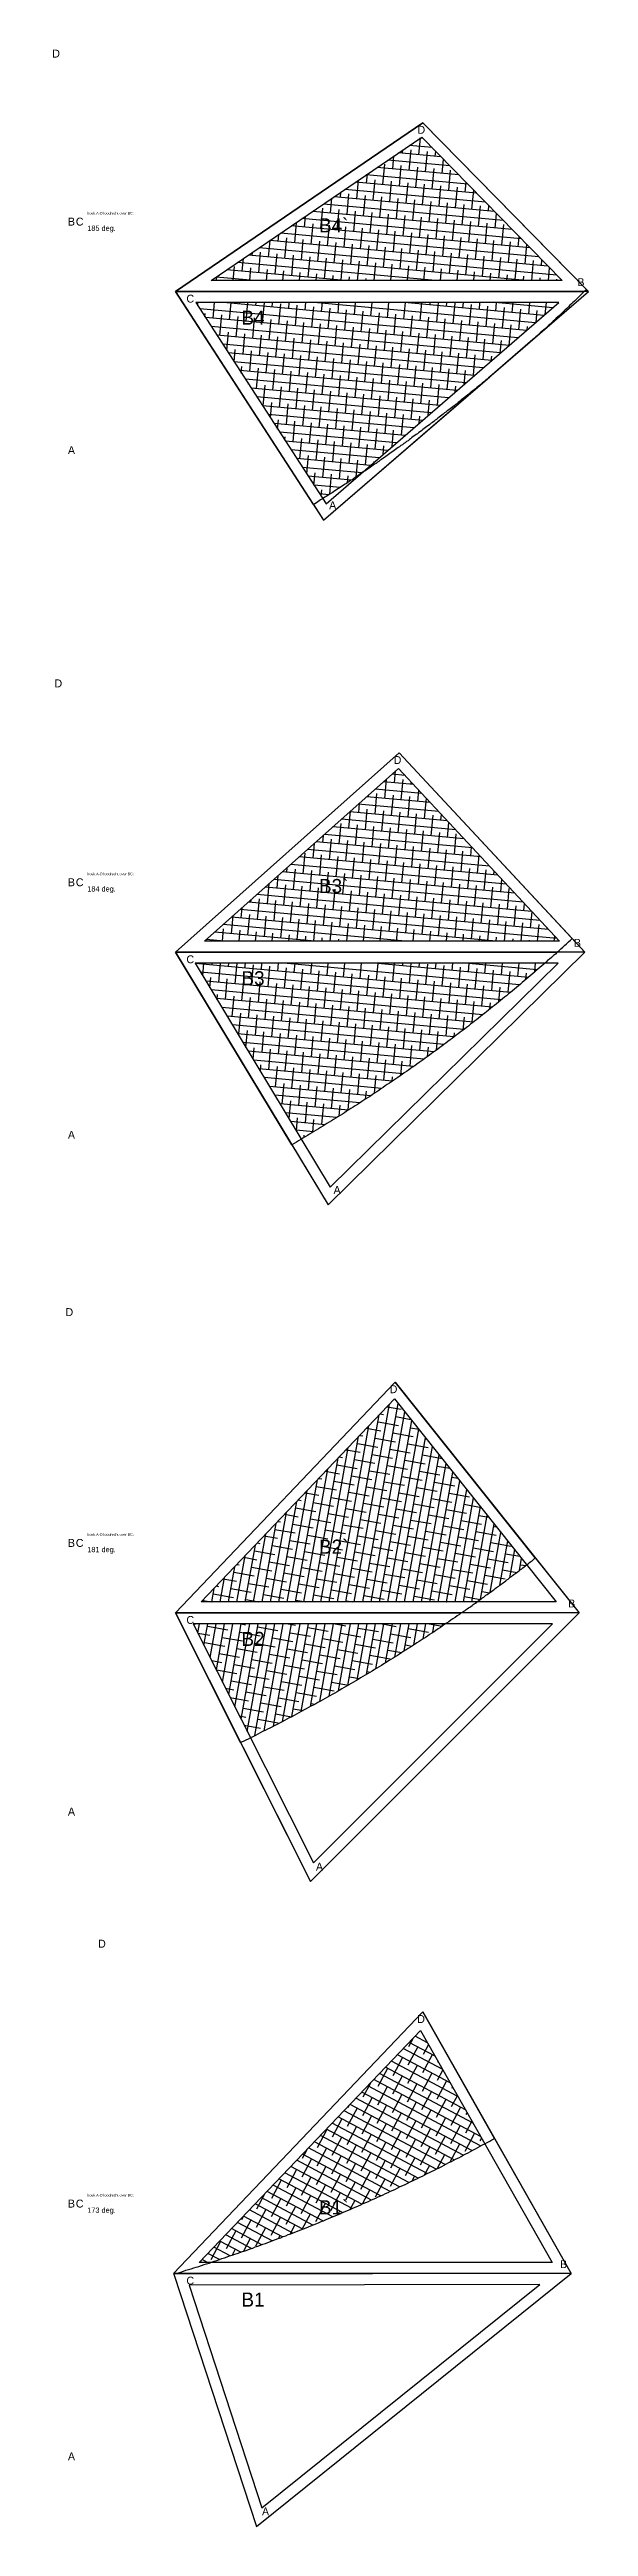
# Model space of a CAD drawing. Extents: x -8646 to 178477, y -34077 to 43180.
# Drawn here: x 174856 to 177302, y 1710 to 12957 of the extents above; entities that cross this region are included whole.
import ezdxf

# ---------------------------------------------------------------- set-up
doc = ezdxf.new("R2010")
doc.units = 0
doc.header["$MEASUREMENT"] = 0
for name, color, linetype in [('08-text.roosters', 7, 'CONTINUOUS'), ('81_roosters.GEVULD', 7, 'CONTINUOUS'), ('81_roosters.hatch', 252, 'CONTINUOUS'), ('81_roosters.offsets', 1, 'CONTINUOUS'), ('81_ROOSTERS_PLINE', 5, 'CONTINUOUS')]:
    doc.layers.add(name, color=color, linetype=linetype)
pattern_1 = [(5.2281, (-176854.29, 11471.214), (-3.41705, 37.344), []), (95.2281, (-176854.29, 11471.214), (-44.1781, 71.27094), [93.75, -56.25])]

msp = doc.modelspace()

# ---------------------------------------------------------------- texts
at = {"layer": '08-text.roosters'}
for s, height, p in [('D', 36, (174868, 12921, -1124)), ('D', 36, (176526, 12575)), ('B', 36, (174939, 12158)), ('C', 36, (174975, 12158)), ('hoek A-D loodrecht over BC: ', 12, (175027, 12208)), ('185 deg.', 24, (175027, 12134)), ('B4`', 64, (176079, 12127)), ('C', 36, (175477, 11808)), ('B', 36, (177252, 11883)), ('B4', 64, (175727, 11708)), ('A', 36, (174939, 11120, -672)), ('A', 36, (176125, 10870)), ('D', 36, (174878, 10061, -1015)), ('D', 36, (176418, 9713)), ('B', 36, (174939, 9158)), ('C', 36, (174975, 9158)), ('hoek A-D loodrecht over BC: ', 12, (175027, 9208)), ('184 deg.', 24, (175027, 9134)), ('B3`', 64, (176079, 9127)), ('B', 36, (177236, 8883)), ('C', 36, (175477, 8808)), ('B3', 64, (175727, 8708)), ('A', 36, (174939, 8011, -693)), ('A', 36, (176145, 7761)), ('D', 36, (174928, 7206, -998)), ('D', 36, (176400, 6856)), ('B', 36, (174939, 6158)), ('C', 36, (174975, 6158)), ('hoek A-D loodrecht over BC: ', 12, (175027, 6208)), ('B2`', 64, (176079, 6127)), ('181 deg.', 24, (175027, 6134)), ('B', 36, (177210, 5883)), ('C', 36, (175477, 5808)), ('B2', 64, (175727, 5708)), ('A', 36, (174939, 4938, -613)), ('A', 36, (176065, 4688)), ('D', 36, (175076, 4338, -1123)), ('D', 36, (176525, 3996)), ('B', 36, (174939, 3158)), ('C', 36, (174975, 3158)), ('hoek A-D loodrecht over BC: ', 12, (175027, 3208)), ('173 deg.', 24, (175027, 3134)), ('B1`', 64, (176079, 3127)), ('C', 36, (175477, 2808)), ('B', 36, (177173, 2883)), ('B1', 64, (175727, 2708)), ('A', 36, (174939, 2010, -367)), ('A', 36, (175820, 1760))]:
    msp.add_text(s, height=height, dxfattribs=at).set_placement(p)

# ---------------------------------------------------------------- hatches: boundary and pattern name
at = {"layer": '81_roosters.hatch', "extrusion": (6.10623e-16, -2.77556e-17, -1)}
h = msp.add_hatch(dxfattribs=at)
h.set_pattern_fill('ANSI38', color=256, scale=300, style=0)
h.set_pattern_definition(pattern_1)
h.paths.add_polyline_path([(-175589, 11908), (-176545, 12560), (-177183, 11908)])
h = msp.add_hatch(dxfattribs=at)
h.set_pattern_fill('ANSI38', color=256, scale=300, style=0)
h.set_pattern_definition(pattern_1)
h.paths.add_polyline_path([(-175519, 11808), (-177168, 11808), (-176267, 11030), (-176261, 11026), (-176255, 11022), (-176248, 11017), (-176242, 11013), (-176235, 11009), (-176229, 11004), (-176222, 11000), (-176216, 10996), (-176210, 10992), (-176203, 10987), (-176197, 10983), (-176190, 10979), (-176184, 10975), (-176177, 10970), (-176171, 10966), (-176164, 10962), (-176158, 10958), (-176151, 10954), (-176145, 10949), (-176138, 10945), (-176132, 10941), (-176125, 10937), (-176119, 10933), (-176112, 10928), (-176106, 10924), (-176099, 10920), (-176096, 10918)])
h.paths.add_polyline_path([(-175743, 11692), (-175818, 11692), (-175818, 11788), (-175743, 11788)], flags=24)
h = msp.add_hatch(dxfattribs=at)
h.set_pattern_fill('ANSI38', color=256, scale=300, style=0)
h.set_pattern_definition(pattern_1)
h.paths.add_polyline_path([(-175516, 8808), (-177104, 8808), (-177099, 8804), (-177090, 8797), (-177082, 8789), (-177073, 8781), (-177064, 8774), (-177055, 8766), (-177046, 8758), (-177038, 8751), (-177029, 8743), (-177020, 8736), (-177011, 8728), (-177002, 8721), (-176993, 8713), (-176984, 8706), (-176975, 8698), (-176966, 8691), (-176957, 8683), (-176948, 8676), (-176939, 8669), (-176930, 8661), (-176921, 8654), (-176912, 8646), (-176903, 8639), (-176894, 8632), (-176885, 8624), (-176876, 8617), (-176867, 8610), (-176858, 8603), (-176849, 8595), (-176840, 8588), (-176831, 8581), (-176821, 8574), (-176812, 8566), (-176803, 8559), (-176794, 8552), (-176785, 8545), (-176776, 8538), (-176766, 8531), (-176757, 8523), (-176748, 8516), (-176739, 8509), (-176729, 8502), (-176720, 8495), (-176711, 8488), (-176702, 8481), (-176692, 8474), (-176683, 8467), (-176674, 8460), (-176664, 8453), (-176655, 8446), (-176646, 8439), (-176636, 8432), (-176627, 8425), (-176618, 8418), (-176608, 8411), (-176599, 8405), (-176589, 8398), (-176580, 8391), (-176570, 8384), (-176561, 8377), (-176552, 8370), (-176542, 8364), (-176533, 8357), (-176523, 8350), (-176514, 8343), (-176504, 8337), (-176495, 8330), (-176485, 8323), (-176476, 8317), (-176466, 8310), (-176456, 8303), (-176447, 8297), (-176437, 8290), (-176428, 8283), (-176418, 8277), (-176408, 8270), (-176399, 8264), (-176389, 8257), (-176380, 8251), (-176370, 8244), (-176360, 8238), (-176351, 8231), (-176341, 8225), (-176331, 8218), (-176322, 8212), (-176312, 8205), (-176302, 8199), (-176292, 8192), (-176283, 8186), (-176273, 8180), (-176263, 8173), (-176253, 8167), (-176243, 8161), (-176234, 8154), (-176224, 8148), (-176214, 8142), (-176204, 8136), (-176194, 8129), (-176185, 8123), (-176175, 8117), (-176165, 8111), (-176155, 8105), (-176145, 8098), (-176135, 8092), (-176125, 8086), (-176115, 8080), (-176105, 8074), (-176096, 8068), (-176086, 8062), (-176076, 8056), (-176066, 8050), (-176056, 8044), (-176046, 8038), (-176036, 8032), (-176026, 8026), (-176016, 8020), (-176006, 8014), (-175999, 8010)])
h.paths.add_polyline_path([(-175559, 8908), (-176440, 9693), (-177171, 8908)])
h.paths.add_polyline_path([(-175743, 8692), (-175818, 8692), (-175818, 8788), (-175743, 8788)], flags=24)
at = {"layer": '81_roosters.hatch'}
h = msp.add_hatch(dxfattribs=at)
h.set_pattern_fill('ANSI38', color=256, scale=300, style=0)
h.set_pattern_definition([(259.886, (176725.49, 5858.085), (36.9173, -6.58525), []), (349.886, (176725.49, 5858.085), (80.4198, 23.7468), [93.75, -56.25])])
h.paths.add_polyline_path([(175768, 5291), (175779, 5296), (175790, 5302), (175801, 5307), (175812, 5313), (175823, 5319), (175834, 5324), (175845, 5330), (175856, 5335), (175867, 5341), (175878, 5347), (175889, 5352), (175900, 5358), (175911, 5364), (175922, 5369), (175933, 5375), (175944, 5381), (175955, 5387), (175966, 5393), (175977, 5398), (175988, 5404), (175998, 5410), (176009, 5416), (176020, 5422), (176031, 5428), (176042, 5434), (176053, 5440), (176064, 5446), (176074, 5452), (176085, 5458), (176096, 5464), (176107, 5470), (176118, 5476), (176128, 5482), (176139, 5488), (176150, 5494), (176161, 5500), (176171, 5506), (176182, 5513), (176193, 5519), (176203, 5525), (176214, 5531), (176225, 5537), (176235, 5544), (176246, 5550), (176257, 5556), (176267, 5563), (176278, 5569), (176289, 5575), (176299, 5582), (176310, 5588), (176320, 5594), (176331, 5601), (176342, 5607), (176352, 5614), (176363, 5620), (176373, 5627), (176384, 5633), (176394, 5640), (176405, 5646), (176415, 5653), (176425, 5659), (176435, 5665), (176445, 5671), (176455, 5678), (176464, 5684), (176474, 5690), (176484, 5696), (176494, 5703), (176503, 5709), (176513, 5715), (176523, 5722), (176533, 5728), (176542, 5734), (176552, 5741), (176562, 5747), (176572, 5753), (176581, 5760), (176591, 5766), (176601, 5773), (176610, 5779), (176620, 5786), (176630, 5792), (176639, 5799), (176649, 5805), (176653, 5808), (175508, 5808)])
h.paths.add_polyline_path([(176796, 5908), (176800, 5911), (176805, 5915), (176811, 5919), (176816, 5922), (176821, 5926), (176827, 5930), (176832, 5934), (176837, 5938), (176842, 5942), (176848, 5946), (176853, 5949), (176858, 5953), (176864, 5957), (176869, 5961), (176874, 5965), (176879, 5969), (176885, 5973), (176890, 5977), (176895, 5980), (176900, 5984), (176906, 5988), (176911, 5992), (176916, 5996), (176921, 6000), (176927, 6004), (176932, 6008), (176937, 6012), (176942, 6016), (176947, 6020), (176953, 6024), (176958, 6028), (176963, 6032), (176968, 6035), (176973, 6039), (176979, 6043), (176984, 6047), (176989, 6051), (176994, 6055), (176999, 6059), (177005, 6063), (177010, 6067), (177015, 6071), (177020, 6075), (177022, 6077), (176422, 6830), (175544, 5908)])
h.paths.add_polyline_path([(175711, 5692), (175850, 5692), (175850, 5788), (175711, 5788)], flags=24)
at = {"layer": '81_roosters.hatch', "extrusion": (6.00214e-16, -1.02696e-15, -1)}
h = msp.add_hatch(dxfattribs=at)
h.set_pattern_fill('ANSI38', color=256, scale=300, style=0)
h.set_pattern_definition([(208.006, (-175427.408, 2858.085), (17.6087, -33.10866), []), (298.006, (-175427.408, 2858.085), (68.3261, -48.6086), [93.75, -56.25])])
h.paths.add_polyline_path([(-176831, 3448), (-176821, 3442), (-176810, 3437), (-176800, 3431), (-176789, 3425), (-176778, 3419), (-176767, 3413), (-176756, 3407), (-176745, 3402), (-176734, 3396), (-176724, 3390), (-176713, 3384), (-176702, 3379), (-176691, 3373), (-176680, 3367), (-176669, 3362), (-176658, 3356), (-176647, 3351), (-176636, 3345), (-176625, 3339), (-176614, 3334), (-176603, 3328), (-176592, 3323), (-176581, 3317), (-176570, 3312), (-176559, 3306), (-176548, 3301), (-176537, 3296), (-176526, 3290), (-176515, 3285), (-176504, 3279), (-176493, 3274), (-176482, 3269), (-176470, 3263), (-176459, 3258), (-176448, 3253), (-176437, 3248), (-176426, 3242), (-176415, 3237), (-176404, 3232), (-176393, 3227), (-176381, 3222), (-176370, 3216), (-176359, 3211), (-176348, 3206), (-176337, 3201), (-176325, 3196), (-176314, 3191), (-176303, 3186), (-176292, 3181), (-176280, 3176), (-176269, 3171), (-176258, 3166), (-176247, 3161), (-176235, 3156), (-176224, 3151), (-176213, 3146), (-176201, 3141), (-176190, 3137), (-176179, 3132), (-176167, 3127), (-176156, 3122), (-176145, 3117), (-176133, 3113), (-176122, 3108), (-176111, 3103), (-176099, 3098), (-176088, 3094), (-176077, 3089), (-176065, 3084), (-176054, 3080), (-176042, 3075), (-176031, 3071), (-176020, 3066), (-176008, 3061), (-175997, 3057), (-175985, 3052), (-175974, 3048), (-175962, 3043), (-175951, 3039), (-175939, 3035), (-175928, 3030), (-175916, 3026), (-175905, 3021), (-175893, 3017), (-175882, 3013), (-175870, 3008), (-175859, 3004), (-175847, 3000), (-175836, 2995), (-175824, 2991), (-175813, 2987), (-175801, 2983), (-175789, 2979), (-175778, 2974), (-175766, 2970), (-175755, 2966), (-175743, 2962), (-175731, 2958), (-175720, 2954), (-175708, 2950), (-175697, 2946), (-175685, 2942), (-175673, 2938), (-175662, 2934), (-175650, 2930), (-175638, 2926), (-175627, 2922), (-175615, 2918), (-175603, 2914), (-175592, 2910), (-175585, 2908), (-175535, 2908), (-176540, 3962)])

# ---------------------------------------------------------------- linework, layer by layer
at = {"layer": '81_roosters.GEVULD'}
for points in [[(177283, 11858), (177288, 11863), (177293, 11868), (176551, 12625), (175427, 11858), (177283, 11858)], [(177160, 8858), (177169, 8866), (177177, 8874), (177186, 8881), (177194, 8889), (177203, 8897), (177211, 8905), (177220, 8913), (177228, 8921), (176443, 9763), (175427, 8858), (177160, 8858)], [(176725, 5858), (176716, 5851), (176706, 5845), (176697, 5838), (176687, 5832), (176678, 5825), (176668, 5818), (176658, 5812), (176649, 5805), (176639, 5799), (176630, 5792), (176620, 5786), (176610, 5779), (176601, 5773), (176591, 5766), (176581, 5760), (176572, 5753), (176562, 5747), (176552, 5741), (176542, 5734), (176533, 5728), (176523, 5722), (176513, 5715), (176503, 5709), (176494, 5703), (176484, 5696), (176474, 5690), (176464, 5684), (176455, 5678), (176445, 5671), (176435, 5665), (176425, 5659), (176415, 5653), (176405, 5646), (176394, 5640), (176384, 5633), (176373, 5627), (176363, 5620), (176352, 5614), (176342, 5607), (176331, 5601), (176320, 5594), (176310, 5588), (176299, 5582), (176289, 5575), (176278, 5569), (176267, 5563), (176257, 5556), (176246, 5550), (176235, 5544), (176225, 5537), (176214, 5531), (176203, 5525), (176193, 5519), (176182, 5513), (176171, 5506), (176161, 5500), (176150, 5494), (176139, 5488), (176128, 5482), (176118, 5476), (176107, 5470), (176096, 5464), (176085, 5458), (176074, 5452), (176064, 5446), (176053, 5440), (176042, 5434), (176031, 5428), (176020, 5422), (176009, 5416), (175998, 5410), (175988, 5404), (175977, 5398), (175966, 5393), (175955, 5387), (175944, 5381), (175933, 5375), (175922, 5369), (175911, 5364), (175900, 5358), (175889, 5352), (175878, 5347), (175867, 5341), (175856, 5335), (175845, 5330), (175834, 5324), (175823, 5319), (175812, 5313), (175801, 5307), (175790, 5302), (175779, 5296), (175768, 5291), (175757, 5285), (175746, 5280), (175735, 5274), (175723, 5269), (175427, 5858), (176725, 5858)]]:
    msp.add_lwpolyline(points, dxfattribs=at)
at = {"layer": '81_roosters.GEVULD', "extrusion": (6.10623e-16, -2.77556e-17, -1)}
msp.add_lwpolyline([(-176854, 11471), (-176848, 11466), (-176842, 11461), (-176836, 11456), (-176831, 11452), (-176825, 11447), (-176819, 11442), (-176813, 11437), (-176807, 11432), (-176801, 11427), (-176795, 11422), (-176789, 11417), (-176783, 11412), (-176777, 11407), (-176771, 11403), (-176765, 11398), (-176759, 11393), (-176753, 11388), (-176747, 11383), (-176740, 11378), (-176734, 11373), (-176728, 11369), (-176722, 11364), (-176716, 11359), (-176710, 11354), (-176704, 11349), (-176698, 11345), (-176692, 11340), (-176686, 11335), (-176680, 11330), (-176674, 11326), (-176668, 11321), (-176661, 11316), (-176655, 11311), (-176649, 11307), (-176643, 11302), (-176637, 11297), (-176631, 11292), (-176625, 11288), (-176619, 11283), (-176613, 11278), (-176606, 11274), (-176600, 11269), (-176594, 11264), (-176588, 11260), (-176582, 11255), (-176576, 11250), (-176569, 11246), (-176563, 11241), (-176557, 11236), (-176551, 11232), (-176545, 11227), (-176539, 11223), (-176532, 11218), (-176526, 11213), (-176520, 11209), (-176514, 11204), (-176507, 11200), (-176501, 11195), (-176495, 11190), (-176489, 11186), (-176483, 11181), (-176476, 11177), (-176470, 11172), (-176464, 11168), (-176458, 11163), (-176451, 11159), (-176445, 11154), (-176439, 11150), (-176432, 11145), (-176426, 11141), (-176420, 11136), (-176414, 11132), (-176407, 11127), (-176401, 11123), (-176395, 11118), (-176388, 11114), (-176382, 11109), (-176376, 11105), (-176369, 11100), (-176363, 11096), (-176357, 11092), (-176350, 11087), (-176344, 11083), (-176338, 11078), (-176331, 11074), (-176325, 11070), (-176319, 11065), (-176312, 11061), (-176306, 11056), (-176299, 11052), (-176293, 11048), (-176287, 11043), (-176280, 11039), (-176274, 11035), (-176267, 11030), (-176261, 11026), (-176255, 11022), (-176248, 11017), (-176242, 11013), (-176235, 11009), (-176229, 11004), (-176222, 11000), (-176216, 10996), (-176210, 10992), (-176203, 10987), (-176197, 10983), (-176190, 10979), (-176184, 10975), (-176177, 10970), (-176171, 10966), (-176164, 10962), (-176158, 10958), (-176151, 10954), (-176145, 10949), (-176138, 10945), (-176132, 10941), (-176125, 10937), (-176119, 10933), (-176112, 10928), (-176106, 10924), (-176099, 10920), (-176093, 10916), (-176086, 10912), (-176080, 10908), (-176073, 10904), (-176067, 10899), (-176060, 10895), (-176054, 10891), (-175427, 11858), (-177283, 11858), (-177280, 11856), (-177273, 11849), (-177266, 11842), (-177259, 11835), (-177253, 11829), (-177246, 11822), (-177239, 11815), (-177232, 11809), (-177225, 11802), (-177218, 11796), (-177211, 11789), (-177204, 11782), (-177197, 11776), (-177190, 11769), (-177184, 11763), (-177177, 11756), (-177170, 11750), (-177163, 11743), (-177156, 11737), (-177149, 11730), (-177142, 11724), (-177135, 11717), (-177128, 11711), (-177121, 11704), (-177114, 11698), (-177107, 11691), (-177100, 11685), (-177092, 11679), (-177085, 11672), (-177078, 11666), (-177071, 11659), (-177064, 11653), (-177057, 11647), (-177050, 11640), (-176854, 11471)], dxfattribs=at)
at = {"layer": '81_roosters.GEVULD', "extrusion": (-1.249e-16, 2.77556e-17, -1)}
msp.add_lwpolyline([(-177160, 8858), (-177152, 8850), (-177143, 8843), (-177134, 8835), (-177126, 8827), (-177117, 8820), (-177108, 8812), (-177099, 8804), (-177090, 8797), (-177082, 8789), (-177073, 8781), (-177064, 8774), (-177055, 8766), (-177046, 8758), (-177038, 8751), (-177029, 8743), (-177020, 8736), (-177011, 8728), (-177002, 8721), (-176993, 8713), (-176984, 8706), (-176975, 8698), (-176966, 8691), (-176957, 8683), (-176948, 8676), (-176939, 8669), (-176930, 8661), (-176921, 8654), (-176912, 8646), (-176903, 8639), (-176894, 8632), (-176885, 8624), (-176876, 8617), (-176867, 8610), (-176858, 8603), (-176849, 8595), (-176840, 8588), (-176831, 8581), (-176821, 8574), (-176812, 8566), (-176803, 8559), (-176794, 8552), (-176785, 8545), (-176776, 8538), (-176766, 8531), (-176757, 8523), (-176748, 8516), (-176739, 8509), (-176729, 8502), (-176720, 8495), (-176711, 8488), (-176702, 8481), (-176692, 8474), (-176683, 8467), (-176674, 8460), (-176664, 8453), (-176655, 8446), (-176646, 8439), (-176636, 8432), (-176627, 8425), (-176618, 8418), (-176608, 8411), (-176599, 8405), (-176589, 8398), (-176580, 8391), (-176570, 8384), (-176561, 8377), (-176552, 8370), (-176542, 8364), (-176533, 8357), (-176523, 8350), (-176514, 8343), (-176504, 8337), (-176495, 8330), (-176485, 8323), (-176476, 8317), (-176466, 8310), (-176456, 8303), (-176447, 8297), (-176437, 8290), (-176428, 8283), (-176418, 8277), (-176408, 8270), (-176399, 8264), (-176389, 8257), (-176380, 8251), (-176370, 8244), (-176360, 8238), (-176351, 8231), (-176341, 8225), (-176331, 8218), (-176322, 8212), (-176312, 8205), (-176302, 8199), (-176292, 8192), (-176283, 8186), (-176273, 8180), (-176263, 8173), (-176253, 8167), (-176243, 8161), (-176234, 8154), (-176224, 8148), (-176214, 8142), (-176204, 8136), (-176194, 8129), (-176185, 8123), (-176175, 8117), (-176165, 8111), (-176155, 8105), (-176145, 8098), (-176135, 8092), (-176125, 8086), (-176115, 8080), (-176105, 8074), (-176096, 8068), (-176086, 8062), (-176076, 8056), (-176066, 8050), (-176056, 8044), (-176046, 8038), (-176036, 8032), (-176026, 8026), (-176016, 8020), (-176006, 8014), (-175996, 8008), (-175986, 8002), (-175976, 7996), (-175966, 7990), (-175956, 7984), (-175427, 8858), (-177160, 8858)], dxfattribs=at)
at = {"layer": '81_roosters.GEVULD', "extrusion": (-1.31839e-16, 4.996e-16, -1)}
msp.add_lwpolyline([(-176725, 5858), (-176731, 5862), (-176736, 5866), (-176742, 5869), (-176747, 5873), (-176752, 5877), (-176758, 5881), (-176763, 5884), (-176768, 5888), (-176774, 5892), (-176779, 5896), (-176784, 5900), (-176790, 5903), (-176795, 5907), (-176800, 5911), (-176805, 5915), (-176811, 5919), (-176816, 5922), (-176821, 5926), (-176827, 5930), (-176832, 5934), (-176837, 5938), (-176842, 5942), (-176848, 5946), (-176853, 5949), (-176858, 5953), (-176864, 5957), (-176869, 5961), (-176874, 5965), (-176879, 5969), (-176885, 5973), (-176890, 5977), (-176895, 5980), (-176900, 5984), (-176906, 5988), (-176911, 5992), (-176916, 5996), (-176921, 6000), (-176927, 6004), (-176932, 6008), (-176937, 6012), (-176942, 6016), (-176947, 6020), (-176953, 6024), (-176958, 6028), (-176963, 6032), (-176968, 6035), (-176973, 6039), (-176979, 6043), (-176984, 6047), (-176989, 6051), (-176994, 6055), (-176999, 6059), (-177005, 6063), (-177010, 6067), (-177015, 6071), (-177020, 6075), (-177025, 6079), (-177030, 6083), (-177035, 6087), (-177041, 6091), (-177046, 6095), (-177051, 6099), (-177056, 6104), (-177061, 6108), (-176425, 6906), (-175427, 5858), (-176725, 5858)], dxfattribs=at)
at = {"layer": '81_roosters.GEVULD', "extrusion": (6.00214e-16, -1.02696e-15, -1)}
msp.add_lwpolyline([(-175427, 2858), (-175439, 2862), (-175451, 2865), (-175463, 2869), (-175474, 2873), (-175486, 2876), (-175498, 2880), (-175510, 2884), (-175521, 2887), (-175533, 2891), (-175545, 2895), (-175557, 2899), (-175568, 2903), (-175580, 2906), (-175592, 2910), (-175603, 2914), (-175615, 2918), (-175627, 2922), (-175638, 2926), (-175650, 2930), (-175662, 2934), (-175673, 2938), (-175685, 2942), (-175697, 2946), (-175708, 2950), (-175720, 2954), (-175731, 2958), (-175743, 2962), (-175755, 2966), (-175766, 2970), (-175778, 2974), (-175789, 2979), (-175801, 2983), (-175813, 2987), (-175824, 2991), (-175836, 2995), (-175847, 3000), (-175859, 3004), (-175870, 3008), (-175882, 3013), (-175893, 3017), (-175905, 3021), (-175916, 3026), (-175928, 3030), (-175939, 3035), (-175951, 3039), (-175962, 3043), (-175974, 3048), (-175985, 3052), (-175997, 3057), (-176008, 3061), (-176020, 3066), (-176031, 3071), (-176042, 3075), (-176054, 3080), (-176065, 3084), (-176077, 3089), (-176088, 3094), (-176099, 3098), (-176111, 3103), (-176122, 3108), (-176133, 3113), (-176145, 3117), (-176156, 3122), (-176167, 3127), (-176179, 3132), (-176190, 3137), (-176201, 3141), (-176213, 3146), (-176224, 3151), (-176235, 3156), (-176247, 3161), (-176258, 3166), (-176269, 3171), (-176280, 3176), (-176292, 3181), (-176303, 3186), (-176314, 3191), (-176325, 3196), (-176337, 3201), (-176348, 3206), (-176359, 3211), (-176370, 3216), (-176381, 3222), (-176393, 3227), (-176404, 3232), (-176415, 3237), (-176426, 3242), (-176437, 3248), (-176448, 3253), (-176459, 3258), (-176470, 3263), (-176482, 3269), (-176493, 3274), (-176504, 3279), (-176515, 3285), (-176526, 3290), (-176537, 3296), (-176548, 3301), (-176559, 3306), (-176570, 3312), (-176581, 3317), (-176592, 3323), (-176603, 3328), (-176614, 3334), (-176625, 3339), (-176636, 3345), (-176647, 3351), (-176658, 3356), (-176669, 3362), (-176680, 3367), (-176691, 3373), (-176702, 3379), (-176713, 3384), (-176724, 3390), (-176734, 3396), (-176745, 3402), (-176756, 3407), (-176767, 3413), (-176778, 3419), (-176789, 3425), (-176800, 3431), (-176810, 3437), (-176821, 3442), (-176832, 3448), (-176843, 3454), (-176854, 3460), (-176864, 3466), (-176875, 3472), (-176550, 4046), (-175419, 2858), (-175427, 2858)], dxfattribs=at)
at = {"layer": '81_roosters.offsets', "flags": 128}
for points in [[(175427, 11858), (176551, 12625), (177302, 11858)], [(175589, 11908), (176545, 12560), (177183, 11908)], [(175427, 11858), (176100, 10820), (177302, 11858)], [(175519, 11808), (176111, 10895), (177168, 11808)], [(175427, 8858), (176443, 9763), (177286, 8858)], [(175559, 8908), (176440, 9693), (177171, 8908)], [(175427, 8858), (176120, 7711), (177286, 8858)], [(175516, 8808), (176130, 7791), (177164, 8808)], [(175427, 5858), (176425, 6906), (177260, 5858)], [(175544, 5908), (176422, 6830), (177156, 5908)], [(175427, 5858), (176040, 4638), (177260, 5858)], [(175508, 5808), (176054, 4723), (177139, 5808)], [(175419, 2858), (176550, 4046), (177223, 2858)], [(175535, 2908), (176540, 3962), (177137, 2908)], [(177223, 2858), (175420, 2856), (175795, 1710)], [(177081, 2808), (175489, 2806), (175820, 1794)]]:
    msp.add_lwpolyline(points, close=True, dxfattribs=at)
at = {"layer": '81_ROOSTERS_PLINE', "extrusion": (0.995595, 0.093763, 1.249e-15)}
msp.add_lwpolyline([(-4297, -1855), (-4292, -1860), (-4287, -1865), (-3531, -1124), (-4297, 0), (-4297, -1855)], dxfattribs=at)
at = {"layer": '81_ROOSTERS_PLINE', "extrusion": (0.995595, 0.093763, 9.40914e-15)}
msp.add_lwpolyline([(-4287, -1865), (-4297, -1875), (-4297, -1855), (-4292, -1860), (-4287, -1865)], dxfattribs=at)
at = {"layer": '81_ROOSTERS_PLINE', "extrusion": (-1, -8.69259e-17, -9.36751e-16)}
msp.add_lwpolyline([(-11771, -1427), (-11766, -1421), (-11761, -1415), (-11756, -1409), (-11752, -1403), (-11747, -1397), (-11742, -1391), (-11737, -1385), (-11732, -1379), (-11727, -1373), (-11722, -1367), (-11717, -1361), (-11712, -1355), (-11707, -1349), (-11703, -1343), (-11698, -1337), (-11693, -1331), (-11688, -1325), (-11683, -1319), (-11678, -1313), (-11673, -1307), (-11669, -1301), (-11664, -1295), (-11659, -1289), (-11654, -1283), (-11649, -1277), (-11645, -1271), (-11640, -1265), (-11635, -1258), (-11630, -1252), (-11626, -1246), (-11621, -1240), (-11616, -1234), (-11611, -1228), (-11607, -1222), (-11602, -1216), (-11597, -1210), (-11592, -1203), (-11588, -1197), (-11583, -1191), (-11578, -1185), (-11574, -1179), (-11569, -1173), (-11564, -1167), (-11560, -1161), (-11555, -1154), (-11550, -1148), (-11546, -1142), (-11541, -1136), (-11536, -1130), (-11532, -1123), (-11527, -1117), (-11523, -1111), (-11518, -1105), (-11513, -1099), (-11509, -1093), (-11504, -1086), (-11500, -1080), (-11495, -1074), (-11490, -1068), (-11486, -1061), (-11481, -1055), (-11477, -1049), (-11472, -1043), (-11468, -1036), (-11463, -1030), (-11459, -1024), (-11454, -1018), (-11450, -1011), (-11445, -1005), (-11441, -999), (-11436, -992), (-11432, -986), (-11427, -980), (-11423, -974), (-11418, -967), (-11414, -961), (-11409, -955), (-11405, -948), (-11400, -942), (-11396, -936), (-11392, -929), (-11387, -923), (-11383, -917), (-11378, -910), (-11374, -904), (-11370, -897), (-11365, -891), (-11361, -885), (-11356, -878), (-11352, -872), (-11348, -866), (-11343, -859), (-11339, -853), (-11335, -846), (-11330, -840), (-11326, -834), (-11322, -827), (-11317, -821), (-11313, -814), (-11309, -808), (-11304, -801), (-11300, -795), (-11296, -789), (-11292, -782), (-11287, -776), (-11283, -769), (-11279, -763), (-11275, -756), (-11270, -750), (-11266, -743), (-11262, -737), (-11258, -730), (-11254, -724), (-11249, -717), (-11245, -711), (-11241, -704), (-11237, -698), (-11233, -691), (-11228, -685), (-11224, -678), (-11220, -672), (-11216, -665), (-11212, -659), (-11208, -652), (-11204, -646), (-11199, -639), (-11195, -633), (-11191, -626), (-12158, 0), (-12158, -1855), (-12156, -1853), (-12149, -1846), (-12142, -1839), (-12135, -1832), (-12129, -1825), (-12122, -1818), (-12115, -1811), (-12109, -1805), (-12102, -1798), (-12096, -1791), (-12089, -1784), (-12082, -1777), (-12076, -1770), (-12069, -1763), (-12063, -1756), (-12056, -1749), (-12050, -1742), (-12043, -1735), (-12037, -1728), (-12030, -1721), (-12024, -1714), (-12017, -1707), (-12011, -1700), (-12004, -1693), (-11998, -1686), (-11991, -1679), (-11985, -1672), (-11979, -1665), (-11972, -1658), (-11966, -1651), (-11959, -1644), (-11953, -1637), (-11947, -1630), (-11940, -1623), (-11771, -1427)], dxfattribs=at)
at = {"layer": '81_ROOSTERS_PLINE'}
for points in [[(177293, 11868), (177302, 11858), (177283, 11858), (177288, 11863), (177293, 11868)], [(177061, 6108), (177260, 5858), (176725, 5858), (176731, 5862), (176736, 5866), (176742, 5869), (176747, 5873), (176752, 5877), (176758, 5881), (176763, 5884), (176768, 5888), (176774, 5892), (176779, 5896), (176784, 5900), (176790, 5903), (176795, 5907), (176800, 5911), (176805, 5915), (176811, 5919), (176816, 5922), (176821, 5926), (176827, 5930), (176832, 5934), (176837, 5938), (176842, 5942), (176848, 5946), (176853, 5949), (176858, 5953), (176864, 5957), (176869, 5961), (176874, 5965), (176879, 5969), (176885, 5973), (176890, 5977), (176895, 5980), (176900, 5984), (176906, 5988), (176911, 5992), (176916, 5996), (176921, 6000), (176927, 6004), (176932, 6008), (176937, 6012), (176942, 6016), (176947, 6020), (176953, 6024), (176958, 6028), (176963, 6032), (176968, 6035), (176973, 6039), (176979, 6043), (176984, 6047), (176989, 6051), (176994, 6055), (176999, 6059), (177005, 6063), (177010, 6067), (177015, 6071), (177020, 6075), (177025, 6079), (177030, 6083), (177035, 6087), (177041, 6091), (177046, 6095), (177051, 6099), (177056, 6104), (177061, 6108)], [(176875, 3472), (177223, 2858), (175427, 2858), (175439, 2862), (175451, 2865), (175463, 2869), (175474, 2873), (175486, 2876), (175498, 2880), (175510, 2884), (175521, 2887), (175533, 2891), (175545, 2895), (175557, 2899), (175568, 2903), (175580, 2906), (175592, 2910), (175603, 2914), (175615, 2918), (175627, 2922), (175638, 2926), (175650, 2930), (175662, 2934), (175673, 2938), (175685, 2942), (175697, 2946), (175708, 2950), (175720, 2954), (175731, 2958), (175743, 2962), (175755, 2966), (175766, 2970), (175778, 2974), (175789, 2979), (175801, 2983), (175813, 2987), (175824, 2991), (175836, 2995), (175847, 3000), (175859, 3004), (175870, 3008), (175882, 3013), (175893, 3017), (175905, 3021), (175916, 3026), (175928, 3030), (175939, 3035), (175951, 3039), (175962, 3043), (175974, 3048), (175985, 3052), (175997, 3057), (176008, 3061), (176020, 3066), (176031, 3071), (176042, 3075), (176054, 3080), (176065, 3084), (176077, 3089), (176088, 3094), (176099, 3098), (176111, 3103), (176122, 3108), (176133, 3113), (176145, 3117), (176156, 3122), (176167, 3127), (176179, 3132), (176190, 3137), (176201, 3141), (176213, 3146), (176224, 3151), (176235, 3156), (176247, 3161), (176258, 3166), (176269, 3171), (176280, 3176), (176292, 3181), (176303, 3186), (176314, 3191), (176325, 3196), (176337, 3201), (176348, 3206), (176359, 3211), (176370, 3216), (176381, 3222), (176393, 3227), (176404, 3232), (176415, 3237), (176426, 3242), (176437, 3248), (176448, 3253), (176459, 3258), (176470, 3263), (176482, 3269), (176493, 3274), (176504, 3279), (176515, 3285), (176526, 3290), (176537, 3296), (176548, 3301), (176559, 3306), (176570, 3312), (176581, 3317), (176592, 3323), (176603, 3328), (176614, 3334), (176625, 3339), (176636, 3345), (176647, 3351), (176658, 3356), (176669, 3362), (176680, 3367), (176691, 3373), (176702, 3379), (176713, 3384), (176724, 3390), (176734, 3396), (176745, 3402), (176756, 3407), (176767, 3413), (176778, 3419), (176789, 3425), (176800, 3431), (176810, 3437), (176821, 3442), (176832, 3448), (176843, 3454), (176854, 3460), (176864, 3466), (176875, 3472)], [(175420, 2856), (175795, 1710), (177223, 2858), (175427, 2858), (175420, 2856)]]:
    msp.add_lwpolyline(points, dxfattribs=at)
at = {"layer": '81_ROOSTERS_PLINE', "extrusion": (-1, -3.57543e-16, -7.07767e-16)}
msp.add_lwpolyline([(-11191, -626), (-11120, -672), (-11771, -1427), (-11766, -1421), (-11761, -1415), (-11756, -1409), (-11752, -1403), (-11747, -1397), (-11742, -1391), (-11737, -1385), (-11732, -1379), (-11727, -1373), (-11722, -1367), (-11717, -1361), (-11712, -1355), (-11707, -1349), (-11703, -1343), (-11698, -1337), (-11693, -1331), (-11688, -1325), (-11683, -1319), (-11678, -1313), (-11673, -1307), (-11669, -1301), (-11664, -1295), (-11659, -1289), (-11654, -1283), (-11649, -1277), (-11645, -1271), (-11640, -1265), (-11635, -1258), (-11630, -1252), (-11626, -1246), (-11621, -1240), (-11616, -1234), (-11611, -1228), (-11607, -1222), (-11602, -1216), (-11597, -1210), (-11592, -1203), (-11588, -1197), (-11583, -1191), (-11578, -1185), (-11574, -1179), (-11569, -1173), (-11564, -1167), (-11560, -1161), (-11555, -1154), (-11550, -1148), (-11546, -1142), (-11541, -1136), (-11536, -1130), (-11532, -1123), (-11527, -1117), (-11523, -1111), (-11518, -1105), (-11513, -1099), (-11509, -1093), (-11504, -1086), (-11500, -1080), (-11495, -1074), (-11490, -1068), (-11486, -1061), (-11481, -1055), (-11477, -1049), (-11472, -1043), (-11468, -1036), (-11463, -1030), (-11459, -1024), (-11454, -1018), (-11450, -1011), (-11445, -1005), (-11441, -999), (-11436, -992), (-11432, -986), (-11427, -980), (-11423, -974), (-11418, -967), (-11414, -961), (-11409, -955), (-11405, -948), (-11400, -942), (-11396, -936), (-11392, -929), (-11387, -923), (-11383, -917), (-11378, -910), (-11374, -904), (-11370, -897), (-11365, -891), (-11361, -885), (-11356, -878), (-11352, -872), (-11348, -866), (-11343, -859), (-11339, -853), (-11335, -846), (-11330, -840), (-11326, -834), (-11322, -827), (-11317, -821), (-11313, -814), (-11309, -808), (-11304, -801), (-11300, -795), (-11296, -789), (-11292, -782), (-11287, -776), (-11283, -769), (-11279, -763), (-11275, -756), (-11270, -750), (-11266, -743), (-11262, -737), (-11258, -730), (-11254, -724), (-11249, -717), (-11245, -711), (-11241, -704), (-11237, -698), (-11233, -691), (-11228, -685), (-11224, -678), (-11220, -672), (-11216, -665), (-11212, -659), (-11208, -652), (-11204, -646), (-11199, -639), (-11195, -633), (-11191, -626)], dxfattribs=at)
at = {"layer": '81_ROOSTERS_PLINE', "extrusion": (4.16334e-16, -3.05311e-16, -1)}
msp.add_lwpolyline([(-176054, 10891), (-176100, 10820), (-176854, 11471), (-176848, 11466), (-176842, 11461), (-176836, 11456), (-176831, 11452), (-176825, 11447), (-176819, 11442), (-176813, 11437), (-176807, 11432), (-176801, 11427), (-176795, 11422), (-176789, 11417), (-176783, 11412), (-176777, 11407), (-176771, 11403), (-176765, 11398), (-176759, 11393), (-176753, 11388), (-176747, 11383), (-176740, 11378), (-176734, 11373), (-176728, 11369), (-176722, 11364), (-176716, 11359), (-176710, 11354), (-176704, 11349), (-176698, 11345), (-176692, 11340), (-176686, 11335), (-176680, 11330), (-176674, 11326), (-176668, 11321), (-176661, 11316), (-176655, 11311), (-176649, 11307), (-176643, 11302), (-176637, 11297), (-176631, 11292), (-176625, 11288), (-176619, 11283), (-176613, 11278), (-176606, 11274), (-176600, 11269), (-176594, 11264), (-176588, 11260), (-176582, 11255), (-176576, 11250), (-176569, 11246), (-176563, 11241), (-176557, 11236), (-176551, 11232), (-176545, 11227), (-176539, 11223), (-176532, 11218), (-176526, 11213), (-176520, 11209), (-176514, 11204), (-176507, 11200), (-176501, 11195), (-176495, 11190), (-176489, 11186), (-176483, 11181), (-176476, 11177), (-176470, 11172), (-176464, 11168), (-176458, 11163), (-176451, 11159), (-176445, 11154), (-176439, 11150), (-176432, 11145), (-176426, 11141), (-176420, 11136), (-176414, 11132), (-176407, 11127), (-176401, 11123), (-176395, 11118), (-176388, 11114), (-176382, 11109), (-176376, 11105), (-176369, 11100), (-176363, 11096), (-176357, 11092), (-176350, 11087), (-176344, 11083), (-176338, 11078), (-176331, 11074), (-176325, 11070), (-176319, 11065), (-176312, 11061), (-176306, 11056), (-176299, 11052), (-176293, 11048), (-176287, 11043), (-176280, 11039), (-176274, 11035), (-176267, 11030), (-176261, 11026), (-176255, 11022), (-176248, 11017), (-176242, 11013), (-176235, 11009), (-176229, 11004), (-176222, 11000), (-176216, 10996), (-176210, 10992), (-176203, 10987), (-176197, 10983), (-176190, 10979), (-176184, 10975), (-176177, 10970), (-176171, 10966), (-176164, 10962), (-176158, 10958), (-176151, 10954), (-176145, 10949), (-176138, 10945), (-176132, 10941), (-176125, 10937), (-176119, 10933), (-176112, 10928), (-176106, 10924), (-176099, 10920), (-176093, 10916), (-176086, 10912), (-176080, 10908), (-176073, 10904), (-176067, 10899), (-176060, 10895), (-176054, 10891)], dxfattribs=at)
at = {"layer": '81_ROOSTERS_PLINE', "extrusion": (0.997661, 0.068351, 2.91434e-16)}
msp.add_lwpolyline([(-2820, -1733), (-2812, -1742), (-2804, -1750), (-2797, -1758), (-2789, -1767), (-2781, -1775), (-2773, -1784), (-2765, -1792), (-2757, -1801), (-1915, -1015), (-2820, 0), (-2820, -1733)], dxfattribs=at)
at = {"layer": '81_ROOSTERS_PLINE', "extrusion": (-0.997661, -0.068351, 2.42861e-15)}
msp.add_lwpolyline([(2757, -1801), (2820, -1859), (2820, -1733), (2812, -1742), (2804, -1750), (2797, -1758), (2789, -1767), (2781, -1775), (2773, -1784), (2765, -1792), (2757, -1801)], dxfattribs=at)
at = {"layer": '81_ROOSTERS_PLINE', "extrusion": (-1, 1.55935e-16, -1.66533e-16)}
msp.add_lwpolyline([(-9158, -1733), (-9150, -1724), (-9143, -1716), (-9135, -1707), (-9127, -1698), (-9120, -1689), (-9112, -1681), (-9104, -1672), (-9097, -1663), (-9089, -1654), (-9081, -1645), (-9074, -1637), (-9066, -1628), (-9058, -1619), (-9051, -1610), (-9043, -1601), (-9036, -1592), (-9028, -1583), (-9021, -1575), (-9013, -1566), (-9006, -1557), (-8998, -1548), (-8991, -1539), (-8983, -1530), (-8976, -1521), (-8969, -1512), (-8961, -1503), (-8954, -1494), (-8946, -1485), (-8939, -1476), (-8932, -1467), (-8924, -1458), (-8917, -1449), (-8910, -1440), (-8903, -1430), (-8895, -1421), (-8888, -1412), (-8881, -1403), (-8874, -1394), (-8866, -1385), (-8859, -1376), (-8852, -1367), (-8845, -1357), (-8838, -1348), (-8831, -1339), (-8823, -1330), (-8816, -1320), (-8809, -1311), (-8802, -1302), (-8795, -1293), (-8788, -1283), (-8781, -1274), (-8774, -1265), (-8767, -1256), (-8760, -1246), (-8753, -1237), (-8746, -1228), (-8739, -1218), (-8732, -1209), (-8725, -1200), (-8718, -1190), (-8711, -1181), (-8705, -1171), (-8698, -1162), (-8691, -1153), (-8684, -1143), (-8677, -1134), (-8670, -1124), (-8664, -1115), (-8657, -1105), (-8650, -1096), (-8643, -1086), (-8637, -1077), (-8630, -1067), (-8623, -1058), (-8617, -1048), (-8610, -1039), (-8603, -1029), (-8597, -1019), (-8590, -1010), (-8583, -1000), (-8577, -991), (-8570, -981), (-8564, -971), (-8557, -962), (-8551, -952), (-8544, -943), (-8538, -933), (-8531, -923), (-8525, -913), (-8518, -904), (-8512, -894), (-8505, -884), (-8499, -875), (-8492, -865), (-8486, -855), (-8480, -845), (-8473, -836), (-8467, -826), (-8461, -816), (-8454, -806), (-8448, -796), (-8442, -787), (-8436, -777), (-8429, -767), (-8423, -757), (-8417, -747), (-8411, -737), (-8405, -728), (-8398, -718), (-8392, -708), (-8386, -698), (-8380, -688), (-8374, -678), (-8368, -668), (-8362, -658), (-8356, -648), (-8350, -638), (-8344, -628), (-8338, -618), (-8332, -608), (-8326, -598), (-8320, -588), (-8314, -578), (-8308, -568), (-8302, -558), (-8296, -548), (-8290, -538), (-8284, -528), (-9158, 0), (-9158, -1733)], dxfattribs=at)
at = {"layer": '81_ROOSTERS_PLINE', "extrusion": (-1, 4.61247e-16, -8.32667e-17)}
msp.add_lwpolyline([(-8284, -528), (-8011, -693), (-9158, -1859), (-9158, -1733), (-9150, -1724), (-9143, -1716), (-9135, -1707), (-9127, -1698), (-9120, -1689), (-9112, -1681), (-9104, -1672), (-9097, -1663), (-9089, -1654), (-9081, -1645), (-9074, -1637), (-9066, -1628), (-9058, -1619), (-9051, -1610), (-9043, -1601), (-9036, -1592), (-9028, -1583), (-9021, -1575), (-9013, -1566), (-9006, -1557), (-8998, -1548), (-8991, -1539), (-8983, -1530), (-8976, -1521), (-8969, -1512), (-8961, -1503), (-8954, -1494), (-8946, -1485), (-8939, -1476), (-8932, -1467), (-8924, -1458), (-8917, -1449), (-8910, -1440), (-8903, -1430), (-8895, -1421), (-8888, -1412), (-8881, -1403), (-8874, -1394), (-8866, -1385), (-8859, -1376), (-8852, -1367), (-8845, -1357), (-8838, -1348), (-8831, -1339), (-8823, -1330), (-8816, -1320), (-8809, -1311), (-8802, -1302), (-8795, -1293), (-8788, -1283), (-8781, -1274), (-8774, -1265), (-8767, -1256), (-8760, -1246), (-8753, -1237), (-8746, -1228), (-8739, -1218), (-8732, -1209), (-8725, -1200), (-8718, -1190), (-8711, -1181), (-8705, -1171), (-8698, -1162), (-8691, -1153), (-8684, -1143), (-8677, -1134), (-8670, -1124), (-8664, -1115), (-8657, -1105), (-8650, -1096), (-8643, -1086), (-8637, -1077), (-8630, -1067), (-8623, -1058), (-8617, -1048), (-8610, -1039), (-8603, -1029), (-8597, -1019), (-8590, -1010), (-8583, -1000), (-8577, -991), (-8570, -981), (-8564, -971), (-8557, -962), (-8551, -952), (-8544, -943), (-8538, -933), (-8531, -923), (-8525, -913), (-8518, -904), (-8512, -894), (-8505, -884), (-8499, -875), (-8492, -865), (-8486, -855), (-8480, -845), (-8473, -836), (-8467, -826), (-8461, -816), (-8454, -806), (-8448, -796), (-8442, -787), (-8436, -777), (-8429, -767), (-8423, -757), (-8417, -747), (-8411, -737), (-8405, -728), (-8398, -718), (-8392, -708), (-8386, -698), (-8380, -688), (-8374, -678), (-8368, -668), (-8362, -658), (-8356, -648), (-8350, -638), (-8344, -628), (-8338, -618), (-8332, -608), (-8326, -598), (-8320, -588), (-8314, -578), (-8308, -568), (-8302, -558), (-8296, -548), (-8290, -538), (-8284, -528)], dxfattribs=at)
at = {"layer": '81_ROOSTERS_PLINE', "extrusion": (-2.69229e-15, -1.60982e-15, -1)}
msp.add_lwpolyline([(-177228, 8921), (-177286, 8858), (-177160, 8858), (-177169, 8866), (-177177, 8874), (-177186, 8881), (-177194, 8889), (-177203, 8897), (-177211, 8905), (-177220, 8913), (-177228, 8921)], dxfattribs=at)
at = {"layer": '81_ROOSTERS_PLINE', "extrusion": (-1.80411e-16, 3.60822e-16, -1)}
msp.add_lwpolyline([(-175956, 7984), (-176120, 7711), (-177286, 8858), (-177160, 8858), (-177152, 8850), (-177143, 8843), (-177134, 8835), (-177126, 8827), (-177117, 8820), (-177108, 8812), (-177099, 8804), (-177090, 8797), (-177082, 8789), (-177073, 8781), (-177064, 8774), (-177055, 8766), (-177046, 8758), (-177038, 8751), (-177029, 8743), (-177020, 8736), (-177011, 8728), (-177002, 8721), (-176993, 8713), (-176984, 8706), (-176975, 8698), (-176966, 8691), (-176957, 8683), (-176948, 8676), (-176939, 8669), (-176930, 8661), (-176921, 8654), (-176912, 8646), (-176903, 8639), (-176894, 8632), (-176885, 8624), (-176876, 8617), (-176867, 8610), (-176858, 8603), (-176849, 8595), (-176840, 8588), (-176831, 8581), (-176821, 8574), (-176812, 8566), (-176803, 8559), (-176794, 8552), (-176785, 8545), (-176776, 8538), (-176766, 8531), (-176757, 8523), (-176748, 8516), (-176739, 8509), (-176729, 8502), (-176720, 8495), (-176711, 8488), (-176702, 8481), (-176692, 8474), (-176683, 8467), (-176674, 8460), (-176664, 8453), (-176655, 8446), (-176646, 8439), (-176636, 8432), (-176627, 8425), (-176618, 8418), (-176608, 8411), (-176599, 8405), (-176589, 8398), (-176580, 8391), (-176570, 8384), (-176561, 8377), (-176552, 8370), (-176542, 8364), (-176533, 8357), (-176523, 8350), (-176514, 8343), (-176504, 8337), (-176495, 8330), (-176485, 8323), (-176476, 8317), (-176466, 8310), (-176456, 8303), (-176447, 8297), (-176437, 8290), (-176428, 8283), (-176418, 8277), (-176408, 8270), (-176399, 8264), (-176389, 8257), (-176380, 8251), (-176370, 8244), (-176360, 8238), (-176351, 8231), (-176341, 8225), (-176331, 8218), (-176322, 8212), (-176312, 8205), (-176302, 8199), (-176292, 8192), (-176283, 8186), (-176273, 8180), (-176263, 8173), (-176253, 8167), (-176243, 8161), (-176234, 8154), (-176224, 8148), (-176214, 8142), (-176204, 8136), (-176194, 8129), (-176185, 8123), (-176175, 8117), (-176165, 8111), (-176155, 8105), (-176145, 8098), (-176135, 8092), (-176125, 8086), (-176115, 8080), (-176105, 8074), (-176096, 8068), (-176086, 8062), (-176076, 8056), (-176066, 8050), (-176056, 8044), (-176046, 8038), (-176036, 8032), (-176026, 8026), (-176016, 8020), (-176006, 8014), (-175996, 8008), (-175986, 8002), (-175976, 7996), (-175966, 7990), (-175956, 7984)], dxfattribs=at)
at = {"layer": '81_ROOSTERS_PLINE', "extrusion": (-0.999941, -0.010835, -4.57967e-16)}
msp.add_lwpolyline([(-4262, -1298), (-4266, -1303), (-4270, -1309), (-4274, -1314), (-4277, -1319), (-4281, -1325), (-4285, -1330), (-4289, -1335), (-4292, -1341), (-4296, -1346), (-4300, -1351), (-4304, -1357), (-4308, -1362), (-4311, -1367), (-4315, -1373), (-4319, -1378), (-4323, -1383), (-4327, -1389), (-4331, -1394), (-4334, -1399), (-4338, -1405), (-4342, -1410), (-4346, -1415), (-4350, -1420), (-4354, -1426), (-4357, -1431), (-4361, -1436), (-4365, -1441), (-4369, -1447), (-4373, -1452), (-4377, -1457), (-4381, -1462), (-4385, -1468), (-4389, -1473), (-4392, -1478), (-4396, -1483), (-4400, -1489), (-4404, -1494), (-4408, -1499), (-4412, -1504), (-4416, -1510), (-4420, -1515), (-4424, -1520), (-4428, -1525), (-4432, -1530), (-4436, -1536), (-4440, -1541), (-4444, -1546), (-4448, -1551), (-4452, -1556), (-4456, -1562), (-4460, -1567), (-4464, -1572), (-4468, -1577), (-4472, -1582), (-4476, -1587), (-4480, -1593), (-4484, -1598), (-4488, -1603), (-4492, -1608), (-4496, -1613), (-4500, -1618), (-4504, -1624), (-4508, -1629), (-4512, -1634), (-5311, -998), (-4262, 0), (-4262, -1298)], dxfattribs=at)
at = {"layer": '81_ROOSTERS_PLINE', "extrusion": (0.999941, 0.010835, 6.245e-16)}
msp.add_lwpolyline([(4512, -1634), (4262, -1832), (4262, -1298), (4266, -1303), (4270, -1309), (4274, -1314), (4277, -1319), (4281, -1325), (4285, -1330), (4289, -1335), (4292, -1341), (4296, -1346), (4300, -1351), (4304, -1357), (4308, -1362), (4311, -1367), (4315, -1373), (4319, -1378), (4323, -1383), (4327, -1389), (4331, -1394), (4334, -1399), (4338, -1405), (4342, -1410), (4346, -1415), (4350, -1420), (4354, -1426), (4357, -1431), (4361, -1436), (4365, -1441), (4369, -1447), (4373, -1452), (4377, -1457), (4381, -1462), (4385, -1468), (4389, -1473), (4392, -1478), (4396, -1483), (4400, -1489), (4404, -1494), (4408, -1499), (4412, -1504), (4416, -1510), (4420, -1515), (4424, -1520), (4428, -1525), (4432, -1530), (4436, -1536), (4440, -1541), (4444, -1546), (4448, -1551), (4452, -1556), (4456, -1562), (4460, -1567), (4464, -1572), (4468, -1577), (4472, -1582), (4476, -1587), (4480, -1593), (4484, -1598), (4488, -1603), (4492, -1608), (4496, -1613), (4500, -1618), (4504, -1624), (4508, -1629), (4512, -1634)], dxfattribs=at)
at = {"layer": '81_ROOSTERS_PLINE', "extrusion": (1, 1.18674e-15, 7.63278e-16)}
msp.add_lwpolyline([(6158, -1298), (6151, -1289), (6145, -1279), (6138, -1269), (6132, -1260), (6125, -1250), (6118, -1241), (6112, -1231), (6105, -1221), (6099, -1212), (6092, -1202), (6086, -1193), (6079, -1183), (6073, -1173), (6066, -1164), (6060, -1154), (6053, -1144), (6047, -1135), (6041, -1125), (6034, -1115), (6028, -1105), (6022, -1096), (6015, -1086), (6009, -1076), (6003, -1066), (5996, -1057), (5990, -1047), (5984, -1037), (5978, -1027), (5971, -1017), (5965, -1007), (5959, -998), (5953, -988), (5946, -977), (5940, -967), (5933, -956), (5927, -946), (5920, -935), (5914, -925), (5907, -914), (5901, -904), (5894, -893), (5888, -882), (5882, -872), (5875, -861), (5869, -851), (5863, -840), (5856, -829), (5850, -819), (5844, -808), (5837, -797), (5831, -787), (5825, -776), (5819, -765), (5813, -755), (5806, -744), (5800, -733), (5794, -722), (5788, -712), (5782, -701), (5776, -690), (5770, -679), (5764, -669), (5758, -658), (5752, -647), (5746, -636), (5740, -625), (5734, -615), (5728, -604), (5722, -593), (5716, -582), (5710, -571), (5704, -560), (5698, -549), (5693, -538), (5687, -527), (5681, -517), (5675, -506), (5669, -495), (5664, -484), (5658, -473), (5652, -462), (5647, -451), (5641, -440), (5635, -429), (5630, -418), (5624, -407), (5619, -396), (5613, -385), (5607, -374), (5602, -363), (5596, -352), (5591, -340), (5585, -329), (5580, -318), (5574, -307), (5569, -296), (6158, 0), (6158, -1298)], dxfattribs=at)
at = {"layer": '81_ROOSTERS_PLINE', "extrusion": (-1, 1.83691e-16, -1.11022e-16)}
msp.add_lwpolyline([(-5569, -296), (-4938, -613), (-6158, -1832), (-6158, -1298), (-6151, -1289), (-6145, -1279), (-6138, -1269), (-6132, -1260), (-6125, -1250), (-6118, -1241), (-6112, -1231), (-6105, -1221), (-6099, -1212), (-6092, -1202), (-6086, -1193), (-6079, -1183), (-6073, -1173), (-6066, -1164), (-6060, -1154), (-6053, -1144), (-6047, -1135), (-6041, -1125), (-6034, -1115), (-6028, -1105), (-6022, -1096), (-6015, -1086), (-6009, -1076), (-6003, -1066), (-5996, -1057), (-5990, -1047), (-5984, -1037), (-5978, -1027), (-5971, -1017), (-5965, -1007), (-5959, -998), (-5953, -988), (-5946, -977), (-5940, -967), (-5933, -956), (-5927, -946), (-5920, -935), (-5914, -925), (-5907, -914), (-5901, -904), (-5894, -893), (-5888, -882), (-5882, -872), (-5875, -861), (-5869, -851), (-5863, -840), (-5856, -829), (-5850, -819), (-5844, -808), (-5837, -797), (-5831, -787), (-5825, -776), (-5819, -765), (-5813, -755), (-5806, -744), (-5800, -733), (-5794, -722), (-5788, -712), (-5782, -701), (-5776, -690), (-5770, -679), (-5764, -669), (-5758, -658), (-5752, -647), (-5746, -636), (-5740, -625), (-5734, -615), (-5728, -604), (-5722, -593), (-5716, -582), (-5710, -571), (-5704, -560), (-5698, -549), (-5693, -538), (-5687, -527), (-5681, -517), (-5675, -506), (-5669, -495), (-5664, -484), (-5658, -473), (-5652, -462), (-5647, -451), (-5641, -440), (-5635, -429), (-5630, -418), (-5624, -407), (-5619, -396), (-5613, -385), (-5607, -374), (-5602, -363), (-5596, -352), (-5591, -340), (-5585, -329), (-5580, -318), (-5574, -307), (-5569, -296)], dxfattribs=at)
at = {"layer": '81_ROOSTERS_PLINE', "extrusion": (-4.23273e-16, 4.71845e-16, -1)}
msp.add_lwpolyline([(-175723, 5269), (-176040, 4638), (-177260, 5858), (-176725, 5858), (-176716, 5851), (-176706, 5845), (-176697, 5838), (-176687, 5832), (-176678, 5825), (-176668, 5818), (-176658, 5812), (-176649, 5805), (-176639, 5799), (-176630, 5792), (-176620, 5786), (-176610, 5779), (-176601, 5773), (-176591, 5766), (-176581, 5760), (-176572, 5753), (-176562, 5747), (-176552, 5741), (-176542, 5734), (-176533, 5728), (-176523, 5722), (-176513, 5715), (-176503, 5709), (-176494, 5703), (-176484, 5696), (-176474, 5690), (-176464, 5684), (-176455, 5678), (-176445, 5671), (-176435, 5665), (-176425, 5659), (-176415, 5653), (-176405, 5646), (-176394, 5640), (-176384, 5633), (-176373, 5627), (-176363, 5620), (-176352, 5614), (-176342, 5607), (-176331, 5601), (-176320, 5594), (-176310, 5588), (-176299, 5582), (-176289, 5575), (-176278, 5569), (-176267, 5563), (-176257, 5556), (-176246, 5550), (-176235, 5544), (-176225, 5537), (-176214, 5531), (-176203, 5525), (-176193, 5519), (-176182, 5513), (-176171, 5506), (-176161, 5500), (-176150, 5494), (-176139, 5488), (-176128, 5482), (-176118, 5476), (-176107, 5470), (-176096, 5464), (-176085, 5458), (-176074, 5452), (-176064, 5446), (-176053, 5440), (-176042, 5434), (-176031, 5428), (-176020, 5422), (-176009, 5416), (-175998, 5410), (-175988, 5404), (-175977, 5398), (-175966, 5393), (-175955, 5387), (-175944, 5381), (-175933, 5375), (-175922, 5369), (-175911, 5364), (-175900, 5358), (-175889, 5352), (-175878, 5347), (-175867, 5341), (-175856, 5335), (-175845, 5330), (-175834, 5324), (-175823, 5319), (-175812, 5313), (-175801, 5307), (-175790, 5302), (-175779, 5296), (-175768, 5291), (-175757, 5285), (-175746, 5280), (-175735, 5274), (-175723, 5269)], dxfattribs=at)
at = {"layer": '81_ROOSTERS_PLINE', "extrusion": (-0.993359, 0.115055, -1.17961e-15)}
msp.add_lwpolyline([(-23263, 0), (-23267, -12), (-23271, -24), (-23274, -35), (-23278, -47), (-23282, -59), (-23285, -71), (-23289, -82), (-23293, -94), (-23296, -106), (-23300, -117), (-23304, -129), (-23308, -141), (-23312, -153), (-23316, -164), (-23319, -176), (-23323, -188), (-23327, -199), (-23331, -211), (-23335, -223), (-23339, -234), (-23343, -246), (-23347, -258), (-23351, -269), (-23355, -281), (-23359, -292), (-23363, -304), (-23367, -316), (-23371, -327), (-23376, -339), (-23380, -350), (-23384, -362), (-23388, -374), (-23392, -385), (-23396, -397), (-23401, -408), (-23405, -420), (-23409, -431), (-23414, -443), (-23418, -454), (-23422, -466), (-23427, -477), (-23431, -489), (-23435, -500), (-23440, -512), (-23444, -523), (-23449, -535), (-23453, -546), (-23458, -558), (-23462, -569), (-23467, -581), (-23471, -592), (-23476, -604), (-23480, -615), (-23485, -626), (-23490, -638), (-23494, -649), (-23499, -661), (-23504, -672), (-23508, -683), (-23513, -695), (-23518, -706), (-23523, -717), (-23527, -729), (-23532, -740), (-23537, -751), (-23542, -763), (-23547, -774), (-23552, -785), (-23556, -797), (-23561, -808), (-23566, -819), (-23571, -830), (-23576, -842), (-23581, -853), (-23586, -864), (-23591, -875), (-23596, -887), (-23601, -898), (-23606, -909), (-23611, -920), (-23617, -932), (-23622, -943), (-23627, -954), (-23632, -965), (-23637, -976), (-23642, -987), (-23648, -999), (-23653, -1010), (-23658, -1021), (-23663, -1032), (-23669, -1043), (-23674, -1054), (-23679, -1065), (-23685, -1076), (-23690, -1087), (-23695, -1098), (-23701, -1110), (-23706, -1121), (-23712, -1132), (-23717, -1143), (-23723, -1154), (-23728, -1165), (-23734, -1176), (-23739, -1187), (-23745, -1198), (-23750, -1209), (-23756, -1220), (-23761, -1231), (-23767, -1242), (-23773, -1252), (-23778, -1263), (-23784, -1274), (-23790, -1285), (-23795, -1296), (-23801, -1307), (-23807, -1318), (-23813, -1329), (-23819, -1340), (-23824, -1351), (-23830, -1361), (-23836, -1372), (-23842, -1383), (-23848, -1394), (-23854, -1405), (-23860, -1415), (-23865, -1426), (-23871, -1437), (-23877, -1448), (-24451, -1123), (-23263, 9), (-23263, 0)], dxfattribs=at)
at = {"layer": '81_ROOSTERS_PLINE', "extrusion": (0.993359, -0.115055, 7.49401e-16)}
msp.add_lwpolyline([(23877, -1448), (23263, -1796), (23263, 0), (23267, -12), (23271, -24), (23274, -35), (23278, -47), (23282, -59), (23285, -71), (23289, -82), (23293, -94), (23296, -106), (23300, -117), (23304, -129), (23308, -141), (23312, -153), (23316, -164), (23319, -176), (23323, -188), (23327, -199), (23331, -211), (23335, -223), (23339, -234), (23343, -246), (23347, -258), (23351, -269), (23355, -281), (23359, -292), (23363, -304), (23367, -316), (23371, -327), (23376, -339), (23380, -350), (23384, -362), (23388, -374), (23392, -385), (23396, -397), (23401, -408), (23405, -420), (23409, -431), (23414, -443), (23418, -454), (23422, -466), (23427, -477), (23431, -489), (23435, -500), (23440, -512), (23444, -523), (23449, -535), (23453, -546), (23458, -558), (23462, -569), (23467, -581), (23471, -592), (23476, -604), (23480, -615), (23485, -626), (23490, -638), (23494, -649), (23499, -661), (23504, -672), (23508, -683), (23513, -695), (23518, -706), (23523, -717), (23527, -729), (23532, -740), (23537, -751), (23542, -763), (23547, -774), (23552, -785), (23556, -797), (23561, -808), (23566, -819), (23571, -830), (23576, -842), (23581, -853), (23586, -864), (23591, -875), (23596, -887), (23601, -898), (23606, -909), (23611, -920), (23617, -932), (23622, -943), (23627, -954), (23632, -965), (23637, -976), (23642, -987), (23648, -999), (23653, -1010), (23658, -1021), (23663, -1032), (23669, -1043), (23674, -1054), (23679, -1065), (23685, -1076), (23690, -1087), (23695, -1098), (23701, -1110), (23706, -1121), (23712, -1132), (23717, -1143), (23723, -1154), (23728, -1165), (23734, -1176), (23739, -1187), (23745, -1198), (23750, -1209), (23756, -1220), (23761, -1231), (23767, -1242), (23773, -1252), (23778, -1263), (23784, -1274), (23790, -1285), (23795, -1296), (23801, -1307), (23807, -1318), (23813, -1329), (23819, -1340), (23824, -1351), (23830, -1361), (23836, -1372), (23842, -1383), (23848, -1394), (23854, -1405), (23860, -1415), (23865, -1426), (23871, -1437), (23877, -1448)], dxfattribs=at)
at = {"layer": '81_ROOSTERS_PLINE', "extrusion": (1, -2.01038e-16, 5.27356e-16)}
msp.add_lwpolyline([(3156, 8), (2010, -367), (3158, -1796), (3158, 0), (3156, 8)], dxfattribs=at)

msp.set_redraw_order([(e.dxf.handle, doc.entitydb.next_handle()) for e in msp.query("TEXT MTEXT ATTDEF DIMENSION ARC_DIMENSION")])  # texts and dimensions are drawn at this point

doc.saveas('drawing.dxf')
